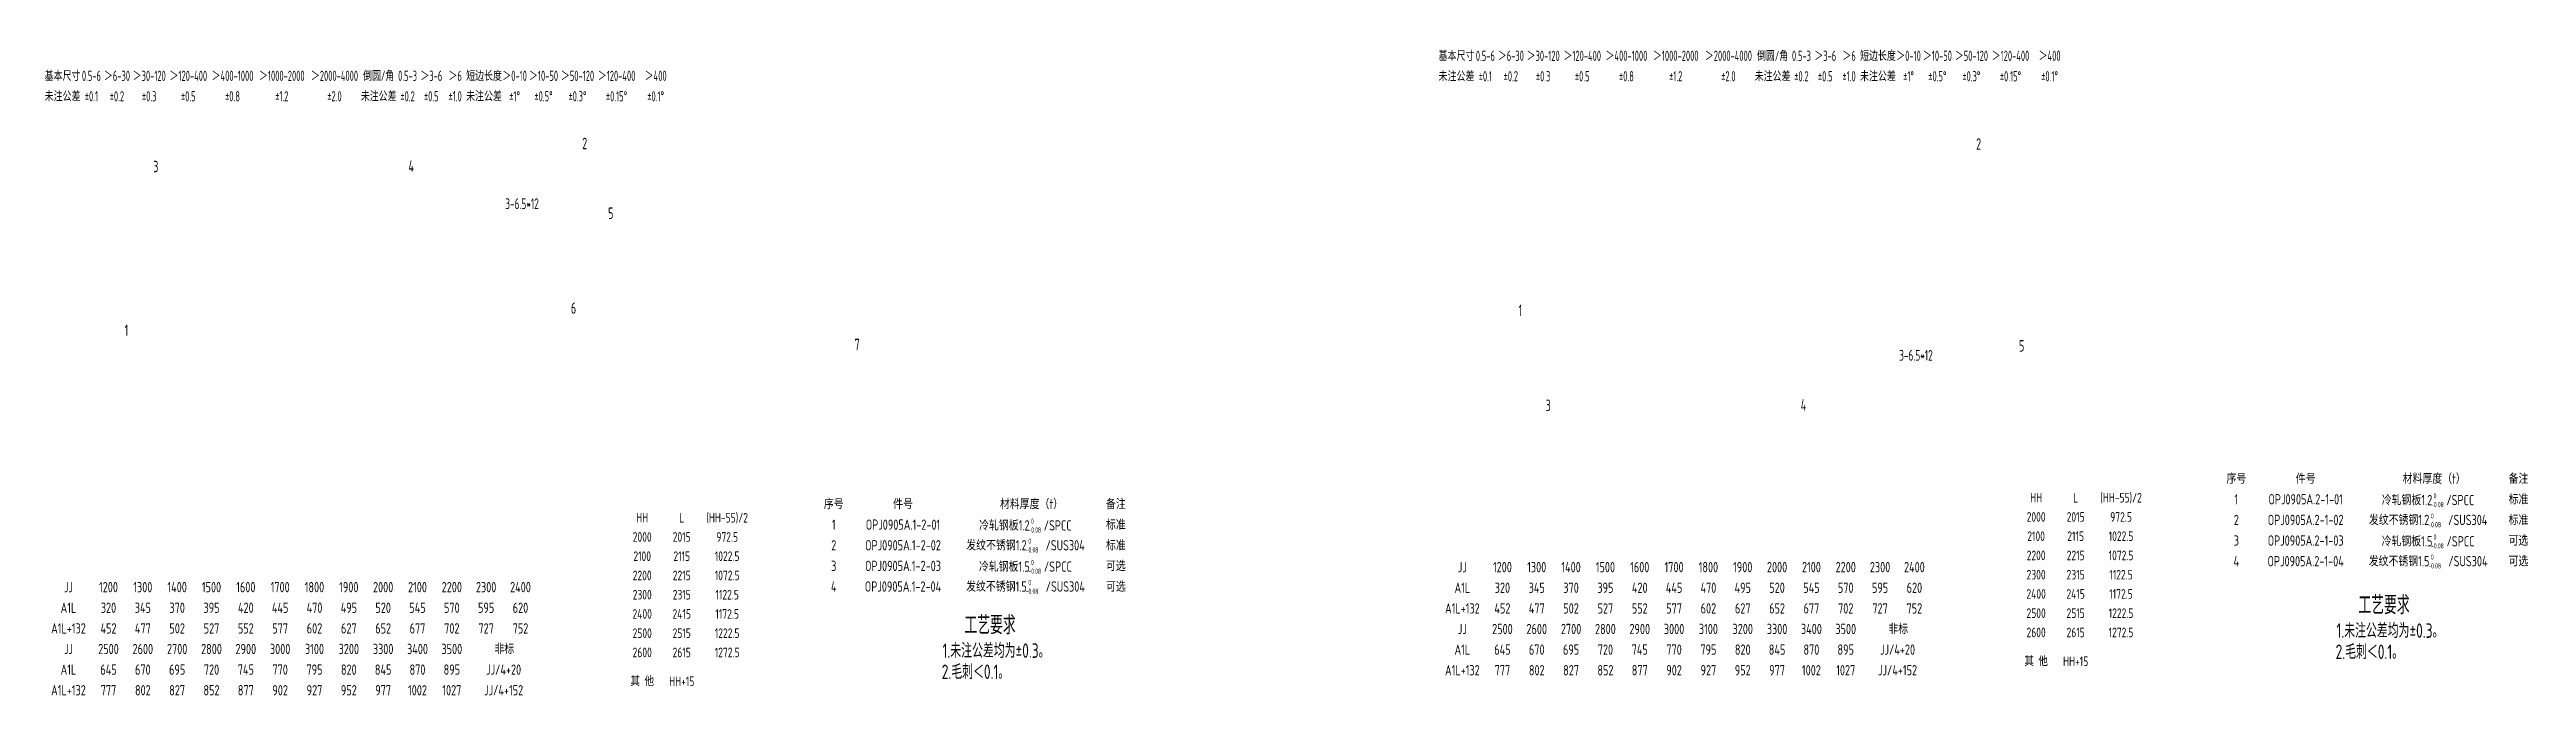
# Model space of a CAD drawing. Header units: inches. Extents: x 14216 to 120088, y -28810 to 23559.
# Drawn here: x 37178 to 43671, y -1362 to 330 of the extents above; entities that cross this region are included whole.
import ezdxf
from ezdxf.enums import TextEntityAlignment as Align

# ---------------------------------------------------------------- set-up
doc = ezdxf.new("R2010")
doc.units = ezdxf.units.IN
doc.header["$LTSCALE"] = 0.3
doc.header["$MEASUREMENT"] = 0
doc.layers.add('2', color=2, linetype='Continuous')
doc.layers.add('2细实线', color=2, linetype='Continuous')
doc.layers.add('粗实线', color=7, linetype='Continuous', lineweight=30)
doc.styles.add('HZ', font='isocp2.shx', dxfattribs={"width": 0.7, "bigfont": 'hztxt.shx'})

msp = doc.modelspace()

# ---------------------------------------------------------------- texts
at = {"layer": '2', "color": 4, "style": 'HZ', "width": 0.7}
for s, p in [('2', (38574.7, 68.8)), ('2', (42228.8, 67.4)), ('3', (37450.2, 8.4)), ('4', (38119.3, 9.4)), ('5', (38642.6, -113.9)), ('6', (38545.2, -362.3)), ('1', (41029.2, -368.1)), ('1', (37375.2, -420.5)), ('7', (39288.6, -457.8)), ('5', (42341.2, -461.2)), ('3', (41100.4, -616.8)), ('4', (41768.9, -615.8))]:
    msp.add_text(s, height=30, dxfattribs=at).set_placement(p)
at = {"layer": '2', "style": 'HZ', "width": 0.8}
for s, height, p in [('序号', 27, (42910.9, -794)), ('件号', 27, (43092.6, -794)), ('材料厚度（t）', 27, (43429.5, -794)), ('备注', 27, (43650.5, -794)), ('序号', 27, (39234, -860.4)), ('材料厚度（t）', 27, (39752.5, -860.4)), ('备注', 27, (39973.6, -860.4)), ('HH', 25.2, (42386, -843.8)), ('L', 25.2, (42489.6, -843.8)), ('(HH-55)/2', 25.2, (42608.6, -843.8)), ('1', 27, (42910.9, -848)), ('OPJ0905A.2-1-01', 27, (43092.6, -848)), ('冷轧钢板1.2   /SPCC', 27, (43413.3, -850)), ('标准', 27, (43650.5, -848)), ('HH', 25.2, (38731.9, -896.2)), ('L', 25.2, (38835.5, -896.2)), ('(HH-55)/2', 25.2, (38954.6, -896.2)), ('1', 27, (39234, -914.4)), ('OPJ0905A.1-2-01', 27, (39415.6, -914.4)), ('件号', 27, (39415.6, -860.4)), ('冷轧钢板1.2   /SPCC', 27, (39736.3, -916.3)), ('标准', 27, (39973.6, -914.4)), ('2000', 25.2, (42386, -894.2)), ('2015', 25.2, (42489.6, -894.2)), ('972.5', 25.2, (42608.6, -894.2)), ('2', 27, (42910.9, -902)), ('OPJ0905A.2-1-02', 27, (43092.6, -902)), ('发纹不锈钢1.2    /SUS304 ', 27, (43419.8, -902)), ('标准', 27, (43650.5, -902)), ('2000', 25.2, (38731.9, -946.6)), ('2015', 25.2, (38835.5, -946.6)), ('972.5', 25.2, (38954.6, -946.6)), ('2', 27, (39234, -968.4)), ('OPJ0905A.1-2-02', 27, (39415.6, -968.4)), ('发纹不锈钢1.2    /SUS304 ', 27, (39742.9, -968.4)), ('标准', 27, (39973.6, -968.4)), ('2100', 25.2, (42386, -944.6)), ('2115', 25.2, (42489.6, -944.6)), ('1022.5', 25.2, (42608.6, -944.6)), ('3', 27, (42910.9, -956)), ('OPJ0905A.2-1-03', 27, (43092.6, -956)), ('冷轧钢板1.5   /SPCC', 27, (43413.3, -958)), ('可选', 27, (43650.5, -956)), ('2200', 25.2, (38731.9, -1047.4)), ('2100', 25.2, (38731.9, -997)), ('2215', 25.2, (38835.5, -1047.4)), ('2115', 25.2, (38835.5, -997)), ('1072.5', 25.2, (38954.6, -1047.4)), ('1022.5', 25.2, (38954.6, -997)), ('3', 27, (39234, -1022.4)), ('OPJ0905A.1-2-03', 27, (39415.6, -1022.4)), ('冷轧钢板1.5   /SPCC', 27, (39736.3, -1024.3)), ('可选', 27, (39973.6, -1022.4)), ('2300', 25.2, (42386, -1045.4)), ('2200', 25.2, (42386, -995)), ('2315', 25.2, (42489.6, -1045.4)), ('2215', 25.2, (42489.6, -995)), ('1072.5', 25.2, (42608.6, -995)), ('1122.5', 25.2, (42608.6, -1045.4)), ('4', 27, (42910.9, -1010)), ('OPJ0905A.2-1-04', 27, (43092.6, -1010)), ('发纹不锈钢1.5    /SUS304 ', 27, (43419.8, -1010)), ('可选', 27, (43650.5, -1010)), ('2300', 25.2, (38731.9, -1097.8)), ('2315', 25.2, (38835.5, -1097.8)), ('1122.5', 25.2, (38954.6, -1097.8)), ('4', 27, (39234, -1076.4)), ('OPJ0905A.1-2-04', 27, (39415.6, -1076.4)), ('发纹不锈钢1.5    /SUS304 ', 27, (39742.9, -1076.4)), ('可选', 27, (39973.6, -1076.4)), ('2500', 25.2, (42386, -1146.2)), ('2515', 25.2, (42489.6, -1146.2)), ('1222.5', 25.2, (42608.6, -1146.2)), ('2500', 25.2, (38731.9, -1198.6)), ('2515', 25.2, (38835.5, -1198.6)), ('1222.5', 25.2, (38954.6, -1198.6)), ('2600', 25.2, (42386, -1196.6)), ('2615', 25.2, (42489.6, -1196.6)), ('1272.5', 25.2, (42608.6, -1196.6)), ('2600', 25.2, (38731.9, -1249)), ('2615', 25.2, (38835.5, -1249)), ('1272.5', 25.2, (38954.6, -1249)), ('其 他', 25.2, (42386, -1272.2)), ('HH+15', 25.2, (42489.6, -1272.2)), ('其 他', 25.2, (38731.9, -1324.6)), ('HH+15', 25.2, (38835.5, -1324.6))]:
    msp.add_text(s, height=height, dxfattribs=at).set_placement(p, align=Align.MIDDLE_CENTER)
at = {"layer": '2', "color": 3, "style": 'HZ', "width": 0.8}
for s, p in [('2400', (42386, -1095.8)), ('2415', (42489.6, -1095.8)), ('1172.5', (42608.6, -1095.8)), ('2400', (38731.9, -1148.2)), ('2415', (38835.5, -1148.2)), ('1172.5', (38954.6, -1148.2))]:
    msp.add_text(s, height=25.2, dxfattribs=at).set_placement(p, align=Align.MIDDLE_CENTER)
at = {"layer": '2', "color": 6, "style": 'HZ', "width": 0.75}
for s, p in [('1.未注公差均为±0.3。', (39519.2, -1263.3)), ('2.毛刺＜0.1。', (43171.1, -1266.3)), ('1.未注公差均为±0.3。', (43173.3, -1210.9)), ('2.毛刺＜0.1。', (39517.1, -1318.7))]:
    msp.add_text(s, height=38, dxfattribs=at).set_placement(p)
at = {"layer": '2', "color": 6, "char_height": 28, "attachment_point": 5, "style": 'HZ'}
for insert in [(38416.9, -74), (42071, -471)]:
    msp.add_mtext('3-6.5*12', dxfattribs=dict(at, insert=insert))
at = {"layer": '2', "char_height": 13.73, "attachment_point": 1, "style": 'HZ'}
for insert in [(43421.4, -832.1), (39744.4, -898.5), (43414.2, -884.6), (39737.2, -950.9), (43421.4, -940.1), (39744.4, -1006.5), (43414.2, -992.6), (39737.2, -1058.9)]:
    msp.add_mtext(' 0\\P-0.08', dxfattribs=dict(at, insert=insert))
at = {"layer": '2细实线', "linetype": 'ByBlock', "style": 'HZ', "width": 0.65}
for s, p in [('基本尺寸', (40866.5, 313.3)), ('0.5-6', (40942.2, 313.3)), ('＞6-30', (41009, 313.3)), ('＞30-120', (41093.7, 313.3)), ('＞120-400', (41196.1, 313.3)), ('＞400-1000', (41312, 313.3)), ('＞1000-2000', (41441.2, 313.3)), ('＞2000-4000', (41579.3, 313.3)), ('倒圆/角', (41695.1, 313.3)), ('0.5-3', (41770.8, 313.3)), ('＞3-6', (41833.2, 313.3)), ('＞6', (41895.6, 313.3)), ('短边长度', (41971.3, 313.3)), ('＞0-10', (42051.5, 313.3)), ('＞10-50', (42127.2, 313.3)), ('＞50-120', (42216.3, 313.3)), ('＞120-400', (42318.8, 313.3)), ('＞400', (42421.3, 313.3)), ('基本尺寸', (37212.4, 260.9)), ('0.5-6', (37288.1, 260.9)), ('＞6-30', (37355, 260.9)), ('＞30-120', (37439.6, 260.9)), ('＞120-400', (37542.1, 260.9)), ('＞400-1000', (37657.9, 260.9)), ('＞1000-2000', (37787.1, 260.9)), ('＞2000-4000', (37925.2, 260.9)), ('倒圆/角', (38041, 260.9)), ('0.5-3', (38116.8, 260.9)), ('＞3-6', (38179.1, 260.9)), ('＞6', (38241.5, 260.9)), ('短边长度', (38317.2, 260.9)), ('＞0-10', (38397.4, 260.9)), ('＞10-50', (38473.2, 260.9)), ('＞50-120', (38562.3, 260.9)), ('＞120-400', (38664.7, 260.9)), ('＞400', (38767.2, 260.9)), ('未注公差', (40866.5, 259.8)), ('%%p0.1', (40942.2, 259.8)), ('%%p0.2', (41009, 259.8)), ('%%p0.3', (41093.7, 259.8)), ('%%p0.5', (41196.1, 259.8)), ('%%p0.8', (41312, 259.8)), ('%%p1.2', (41441.2, 259.8)), ('%%p2.0', (41579.3, 259.8)), ('未注公差', (41695.1, 259.8)), ('%%p0.2', (41770.8, 259.8)), ('%%p0.5', (41833.2, 259.8)), ('%%p1.0', (41895.6, 259.8)), ('未注公差', (41971.3, 259.8)), ('%%p1%%d', (42051.5, 259.8)), ('%%p0.5%%d', (42127.2, 259.8)), ('%%p0.3%%d', (42216.3, 259.8)), ('%%p0.15%%d', (42318.8, 259.8)), ('%%p0.1%%d', (42421.3, 259.8)), ('未注公差', (37212.4, 207.4)), ('%%p0.1', (37288.1, 207.4)), ('%%p0.2', (37355, 207.4)), ('%%p0.3', (37439.6, 207.4)), ('%%p0.5', (37542.1, 207.4)), ('%%p0.8', (37657.9, 207.4)), ('%%p1.2', (37787.1, 207.4)), ('%%p2.0', (37925.2, 207.4)), ('未注公差', (38041, 207.4)), ('%%p0.2', (38116.8, 207.4)), ('%%p0.5', (38179.1, 207.4)), ('%%p1.0', (38241.5, 207.4)), ('未注公差', (38317.2, 207.4)), ('%%p1%%d', (38397.4, 207.4)), ('%%p0.5%%d', (38473.2, 207.4)), ('%%p0.3%%d', (38562.3, 207.4)), ('%%p0.15%%d', (38664.7, 207.4)), ('%%p0.1%%d', (38767.2, 207.4))]:
    msp.add_text(s, height=26.73, dxfattribs=at).set_placement(p, align=Align.MIDDLE_CENTER)
at = {"layer": '2细实线', "style": 'HZ', "width": 0.8}
for s, p in [('JJ', (40881.9, -1025.6)), ('1200', (40986.9, -1025.6)), ('1300', (41076.9, -1025.6)), ('1400', (41166.9, -1025.6)), ('1500', (41256.9, -1025.6)), ('1600', (41346.9, -1025.6)), ('1700', (41436.9, -1025.6)), ('1800', (41526.9, -1025.6)), ('1900', (41616.9, -1025.6)), ('2000', (41706.9, -1025.6)), ('2100', (41796.9, -1025.6)), ('2200', (41886.9, -1025.6)), ('2300', (41976.9, -1025.6)), ('2400', (42066.9, -1025.6)), ('JJ', (37227.8, -1078)), ('1200', (37332.8, -1078)), ('1300', (37422.8, -1078)), ('1400', (37512.8, -1078)), ('1500', (37602.8, -1078)), ('1600', (37692.8, -1078)), ('1700', (37782.8, -1078)), ('1800', (37872.8, -1078)), ('1900', (37962.8, -1078)), ('2000', (38052.8, -1078)), ('2100', (38142.8, -1078)), ('2200', (38232.8, -1078)), ('2300', (38322.8, -1078)), ('2400', (38412.8, -1078)), ('A1L', (40881.9, -1079.6)), ('320', (40986.9, -1079.6)), ('345', (41076.9, -1079.6)), ('370', (41166.9, -1079.6)), ('395', (41256.9, -1079.6)), ('420', (41346.9, -1079.6)), ('445', (41436.9, -1079.6)), ('470', (41526.9, -1079.6)), ('495', (41616.9, -1079.6)), ('520', (41706.9, -1079.6)), ('545', (41796.9, -1079.6)), ('570', (41886.9, -1079.6)), ('595', (41976.9, -1079.6)), ('620', (42066.9, -1079.6)), ('A1L', (37227.8, -1132)), ('320', (37332.8, -1132)), ('345', (37422.8, -1132)), ('370', (37512.8, -1132)), ('395', (37602.8, -1132)), ('420', (37692.8, -1132)), ('445', (37782.8, -1132)), ('470', (37872.8, -1132)), ('495', (37962.8, -1132)), ('520', (38052.8, -1132)), ('545', (38142.8, -1132)), ('570', (38232.8, -1132)), ('595', (38322.8, -1132)), ('620', (38412.8, -1132)), ('A1L+132', (40881.9, -1133.6)), ('452', (40986.9, -1133.6)), ('477', (41076.9, -1133.6)), ('502', (41166.9, -1133.6)), ('527', (41256.9, -1133.6)), ('552', (41346.9, -1133.6)), ('577', (41436.9, -1133.6)), ('602', (41526.9, -1133.6)), ('627', (41616.9, -1133.6)), ('652', (41706.9, -1133.6)), ('677', (41796.9, -1133.6)), ('702', (41886.9, -1133.6)), ('727', (41976.9, -1133.6)), ('752', (42066.9, -1133.6)), ('A1L+132', (37227.8, -1186)), ('JJ', (37227.8, -1240)), ('2500', (37332.8, -1240)), ('452', (37332.8, -1186)), ('2600', (37422.8, -1240)), ('477', (37422.8, -1186)), ('2700', (37512.8, -1240)), ('502', (37512.8, -1186)), ('2800', (37602.8, -1240)), ('527', (37602.8, -1186)), ('2900', (37692.8, -1240)), ('552', (37692.8, -1186)), ('3000', (37782.8, -1240)), ('577', (37782.8, -1186)), ('3100', (37872.8, -1240)), ('602', (37872.8, -1186)), ('3200', (37962.8, -1240)), ('627', (37962.8, -1186)), ('3300', (38052.8, -1240)), ('652', (38052.8, -1186)), ('3400', (38142.8, -1240)), ('677', (38142.8, -1186)), ('3500', (38232.8, -1240)), ('702', (38232.8, -1186)), ('727', (38322.8, -1186)), ('非标', (38370.5, -1240)), ('752', (38412.8, -1186)), ('A1L', (40881.9, -1241.6)), ('JJ', (40881.9, -1187.6)), ('2500', (40986.9, -1187.6)), ('645', (40986.9, -1241.6)), ('2600', (41076.9, -1187.6)), ('670', (41076.9, -1241.6)), ('2700', (41166.9, -1187.6)), ('695', (41166.9, -1241.6)), ('2800', (41256.9, -1187.6)), ('720', (41256.9, -1241.6)), ('2900', (41346.9, -1187.6)), ('745', (41346.9, -1241.6)), ('3000', (41436.9, -1187.6)), ('770', (41436.9, -1241.6)), ('3100', (41526.9, -1187.6)), ('795', (41526.9, -1241.6)), ('3200', (41616.9, -1187.6)), ('820', (41616.9, -1241.6)), ('3300', (41706.9, -1187.6)), ('845', (41706.9, -1241.6)), ('3400', (41796.9, -1187.6)), ('870', (41796.9, -1241.6)), ('3500', (41886.9, -1187.6)), ('895', (41886.9, -1241.6)), ('JJ/4+20', (42022.7, -1241.6)), ('非标', (42024.5, -1187.6)), ('A1L', (37227.8, -1294)), ('645', (37332.8, -1294)), ('670', (37422.8, -1294)), ('695', (37512.8, -1294)), ('720', (37602.8, -1294)), ('745', (37692.8, -1294)), ('770', (37782.8, -1294)), ('795', (37872.8, -1294)), ('820', (37962.8, -1294)), ('845', (38052.8, -1294)), ('870', (38142.8, -1294)), ('895', (38232.8, -1294)), ('JJ/4+20', (38368.6, -1294)), ('A1L+132', (40881.9, -1295.6)), ('777', (40986.9, -1295.6)), ('802', (41076.9, -1295.6)), ('827', (41166.9, -1295.6)), ('852', (41256.9, -1295.6)), ('877', (41346.9, -1295.6)), ('902', (41436.9, -1295.6)), ('927', (41526.9, -1295.6)), ('952', (41616.9, -1295.6)), ('977', (41706.9, -1295.6)), ('1002', (41796.9, -1295.6)), ('1027', (41886.9, -1295.6)), ('JJ/4+152', (42022.7, -1295.6)), ('A1L+132', (37227.8, -1348)), ('777', (37332.8, -1348)), ('802', (37422.8, -1348)), ('827', (37512.8, -1348)), ('852', (37602.8, -1348)), ('877', (37692.8, -1348)), ('902', (37782.8, -1348)), ('927', (37872.8, -1348)), ('952', (37962.8, -1348)), ('977', (38052.8, -1348)), ('1002', (38142.8, -1348)), ('1027', (38232.8, -1348)), ('JJ/4+152', (38368.6, -1348))]:
    msp.add_text(s, height=27, dxfattribs=at).set_placement(p, align=Align.MIDDLE_CENTER)
at = {"layer": '粗实线', "color": 3, "linetype": 'Continuous', "lineweight": -3, "style": 'HZ', "width": 0.7}
for p in [(43230.7, -1149), (39576.6, -1201.4)]:
    msp.add_text('工艺要求', height=48, dxfattribs=at).set_placement(p)

doc.saveas('drawing.dxf')
